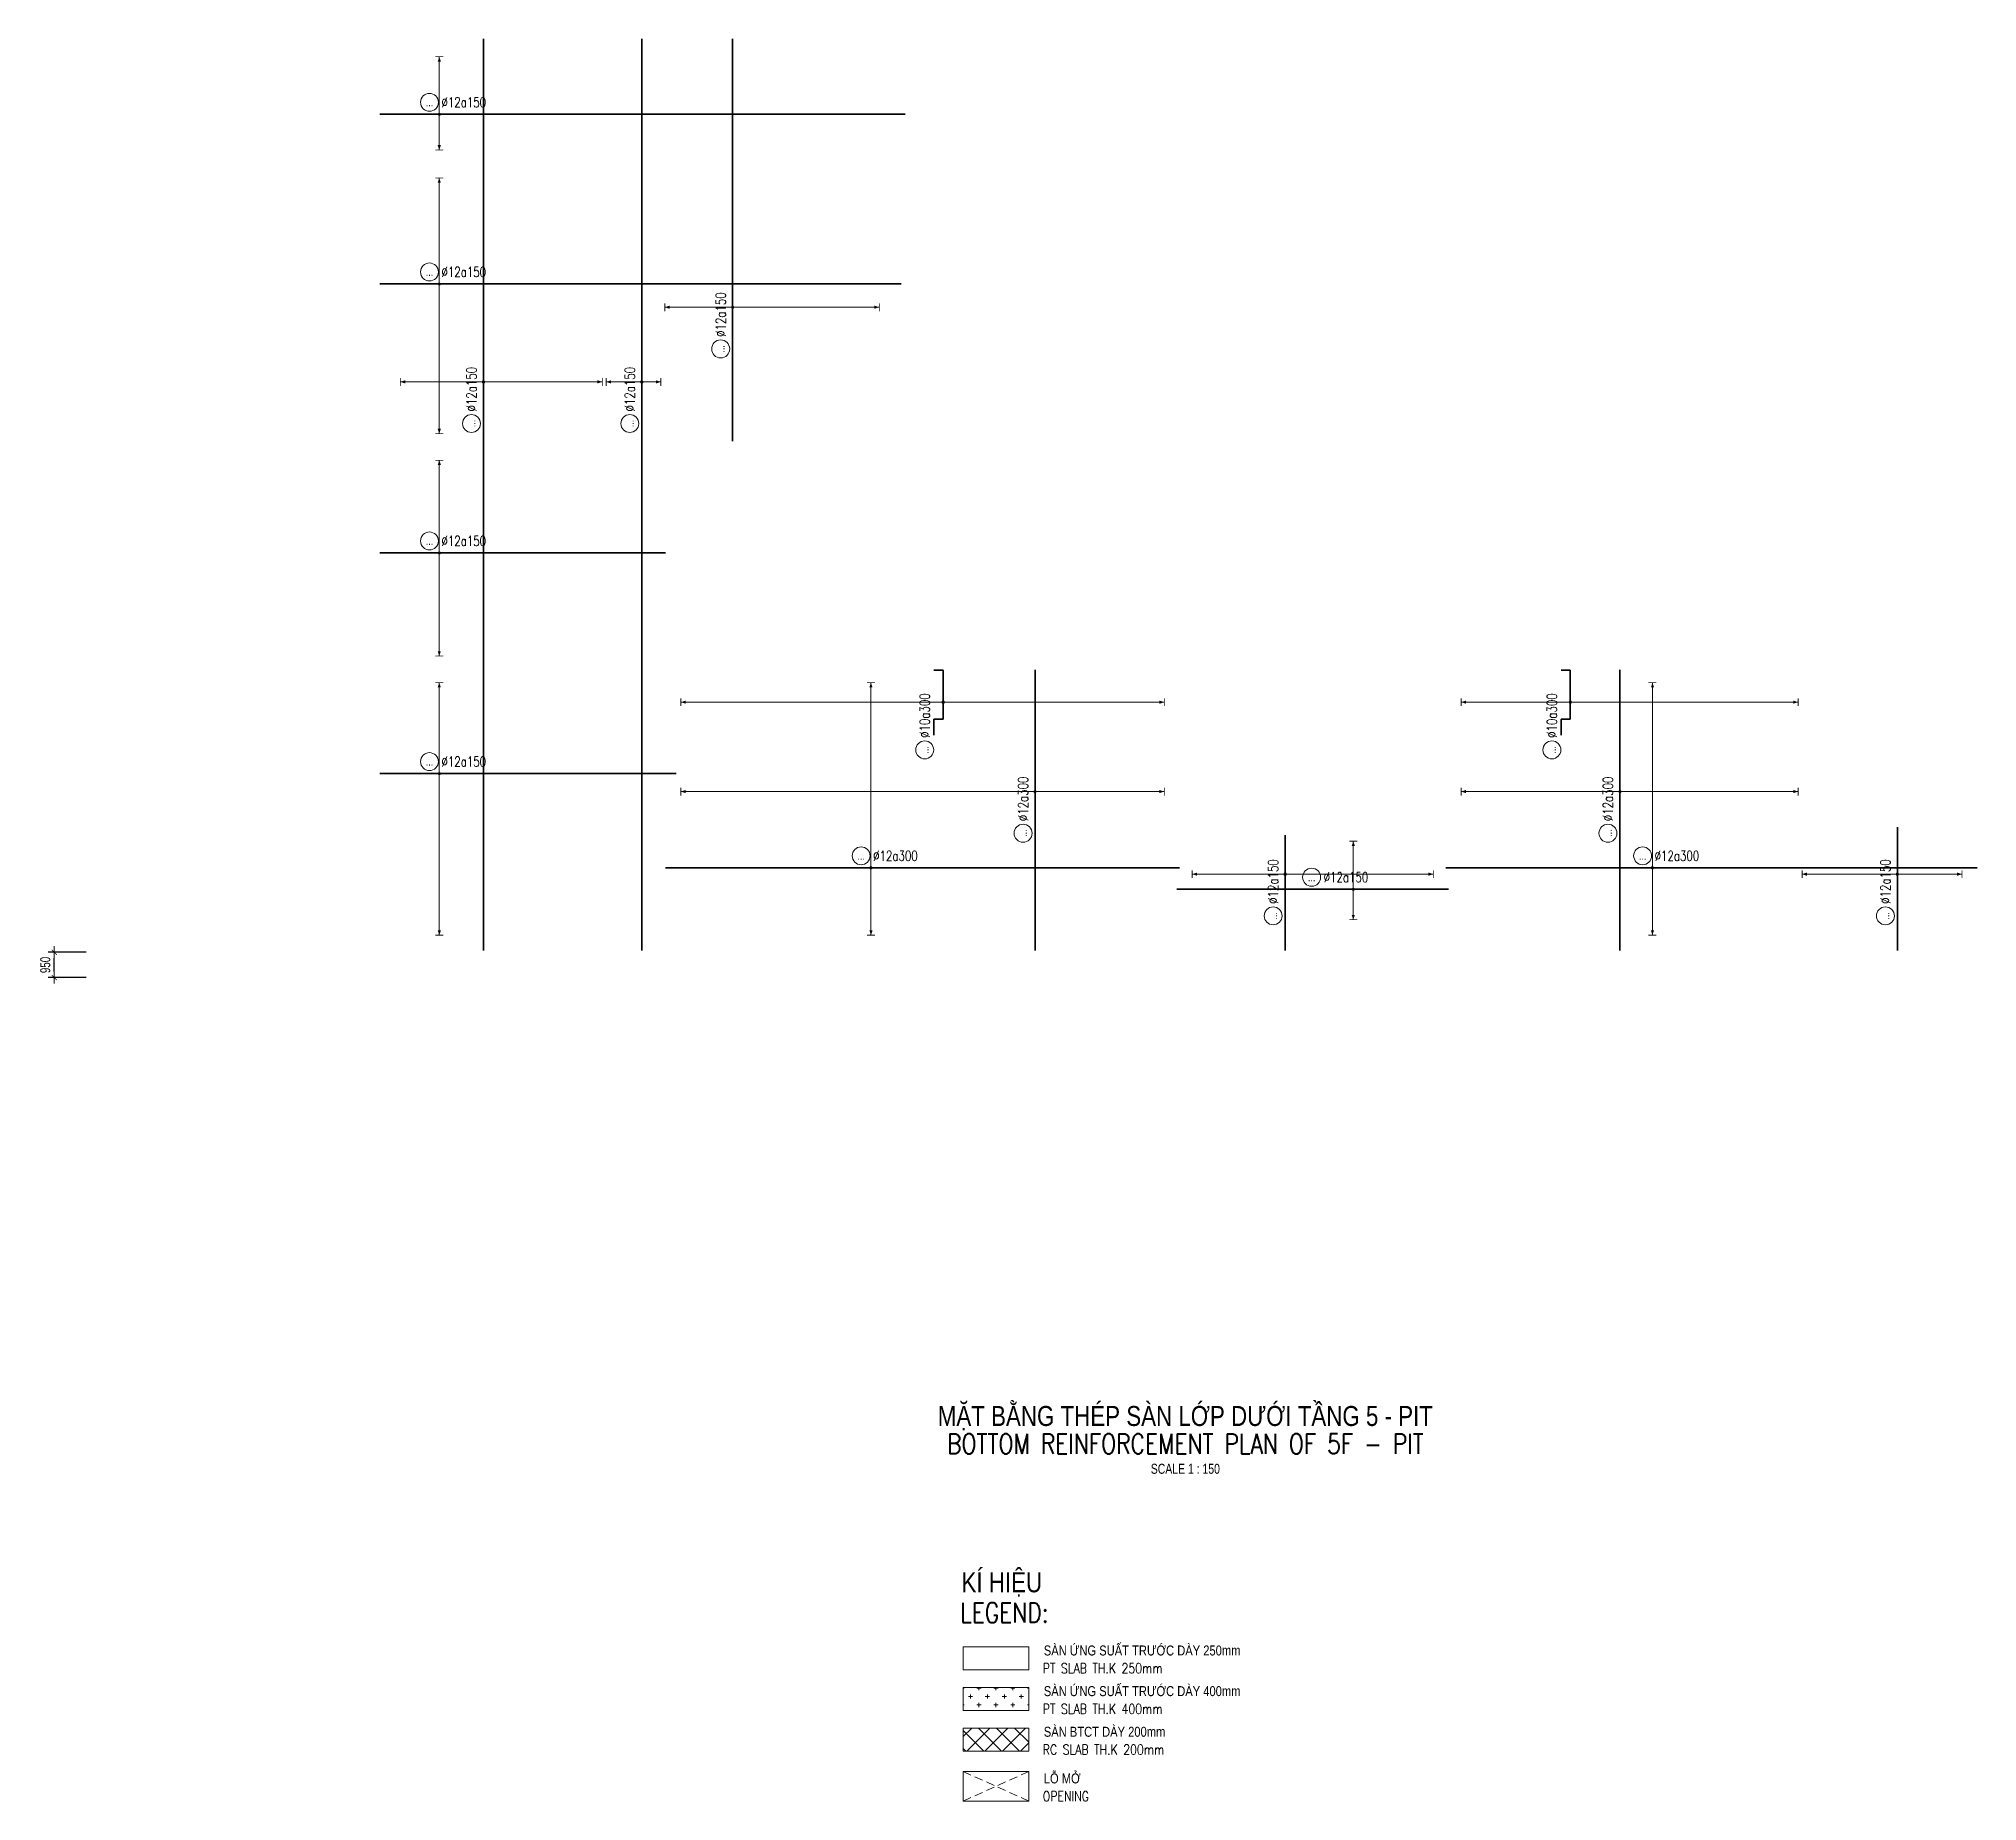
# Model space of a CAD drawing. Header units: millimetres. Extents: x 118516 to 587762, y -24154 to 43200.
# Drawn here: x 118516 to 191300, y -22973 to 43200 of the extents above; entities that cross this region are included whole.
import ezdxf
from ezdxf.enums import TextEntityAlignment as Align

# ---------------------------------------------------------------- set-up
doc = ezdxf.new("R2010")
doc.units = ezdxf.units.MM
doc.linetypes.add('DASHED2', pattern=[9.525, 6.35, -3.175])
doc.layers.get('0').update_dxf_attribs({"lineweight": 20})
doc.layers.get('Defpoints').update_dxf_attribs({"color": 151, "lineweight": 9})
for name, color, linetype, lineweight in [('NDC_S_ANNO', 7, 'Continuous', 20), ('NDC_S_DIM', 1, 'Continuous', 15), ('NDC_S_ENG TEXT', 2, 'Continuous', 20), ('NDC_S_ENG TITLE', 3, 'Continuous', 20), ('NDC_S_HATCH MATERIAL', 8, 'Continuous', 13), ('NDC_S_OPENING', 9, 'DASHED2', 13), ('NDC_S_REBAR', 4, 'Continuous', 35), ('NDC_S_SLAB', 2, 'Continuous', 20), ('NDC_S_TEXT SYMBOL', 7, 'Continuous', 20), ('NDC_S_VN TEXT', 7, 'Continuous', 20), ('NDC_S_VN TITLE', 6, 'Continuous', 35)]:
    doc.layers.add(name, color=color, linetype=linetype, lineweight=lineweight)
doc.styles.add('$0$NDC_EN TXT', font='romans.shx', dxfattribs={"width": 0.8})
doc.styles.add('ARIAL', font='arial.ttf', dxfattribs={"width": 0.8})
doc.styles.add('NDC_ANNO', font='', dxfattribs={"width": 0.8})
doc.styles.add('NDC_DIM', font='', dxfattribs={"width": 0.75})
doc.styles.add('NDC_EN TXT', font='romans.shx', dxfattribs={"width": 0.8})
doc.styles.add('NDC_VIE TXT', font='arial.ttf', dxfattribs={"width": 0.8})
doc.styles.get('NDC_ANNO').set_extended_font_data('Dotum')
doc.styles.get('NDC_DIM').set_extended_font_data('Dotum')
doc.dimstyles.new('NDC_dim_150', dxfattribs={"dimscale": 150, "dimtxt": 2.5, "dimasz": 1.5, "dimexe": 1.5, "dimexo": 2.5, "dimgap": 1, "dimtad": 1, "dimdec": 0, "dimzin": 0, "dimdsep": 46, "dimtxsty": 'NDC_DIM', "dimblk": 'DIMMARK', "dimcen": 0.09, "dimdle": 1.2, "dimclrd": 1, "dimclre": 1, "dimclrt": 3, "dimadec": 0, "dimazin": 0, "dimtfac": 1, "dimtdec": 0, "dimtix": 1, "dimtofl": 0, "dimtmove": 0, "dimatfit": 3, "dimfxl": 8, "dimfxlon": 1, "dimtolj": 1, "dimtzin": 0, "dimarcsym": 0})

msp = doc.modelspace()

# ---------------------------------------------------------------- texts
at = {"layer": 'NDC_S_ENG TEXT', "style": '$0$NDC_EN TXT', "width": 0.8}
for s, height, p in [('LEGEND:', 750, (153112.3, -16268.5)), ('PT SLAB TH.K 250mm', 375, (156213.8, -18170)), ('PT SLAB TH.K 400mm', 375, (156213.8, -19696)), ('RC SLAB TH.K 200mm', 375, (156213.8, -21222)), ('OPENING', 375, (156213.8, -22973.4))]:
    msp.add_text(s, height=height, dxfattribs=at).set_placement(p)
at = {"layer": 'NDC_S_VN TEXT', "style": 'NDC_VIE TXT', "width": 0.8}
msp.add_text('KÍ HIỆU', height=750, dxfattribs=at).set_placement((153162.5, -14377.4), align=Align.TOP_LEFT)
for s, p in [('SÀN ỨNG SUẤT TRƯỚC DÀY 250mm', (156252.1, -17501.2)), ('SÀN ỨNG SUẤT TRƯỚC DÀY 400mm', (156252.1, -19027.2)), ('SÀN BTCT DÀY 200mm', (156252.1, -20553.2)), ('LỖ MỞ', (156252.1, -22304.5))]:
    msp.add_text(s, height=375, dxfattribs=at).set_placement(p)

# ---------------------------------------------------------------- blocks, each defined once
blk = doc.blocks.new('DIMMARK')
at = {"layer": 'NDC_S_DIM', "color": 1}
blk.add_line((-1.5, 0), (1, 0), dxfattribs=at)
at = {"layer": 'NDC_S_DIM', "color": 2, "const_width": 0.1}
blk.add_lwpolyline([(-0.42, -0.42), (0.42, 0.42)], dxfattribs=at)
blk = doc.blocks.new('*D6')
at = {"layer": 'Defpoints', "color": 0, "ltscale": 100, "transparency": 16777216}
for p in [(119100, 8900), (122982, 8900), (126456, 7950)]:
    blk.add_point(p, dxfattribs=at)
at = {"layer": 'NDC_S_DIM', "color": 1, "lineweight": -2, "ltscale": 100, "transparency": 16777216}
for p, q in [((120300, 8900), (118875, 8900)), ((119100, 8175), (119100, 8675)), ((120300, 7950), (118875, 7950))]:
    blk.add_line(p, q, dxfattribs=at)
at = {"layer": 'NDC_S_DIM', "color": 1, "lineweight": -2, "ltscale": 100, "transparency": 16777216, "xscale": 225, "yscale": 225, "zscale": 225}
for p, rotation in [((119100, 8900), 90), ((119100, 7950), 270)]:
    blk.add_blockref('DIMMARK', p, dxfattribs=dict(at, rotation=rotation))
at = {"layer": 'NDC_S_DIM', "color": 3, "ltscale": 100, "transparency": 16777216, "insert": (118762, 8425), "char_height": 375, "attachment_point": 5, "rotation": 90, "style": 'NDC_DIM'}
blk.add_mtext('\\A1;950', dxfattribs=at)
blk = doc.blocks.new('Drawing name_symbol')
at = {"layer": 'NDC_S_ENG TITLE', "style": 'NDC_EN TXT', "width": 0.8}
blk.add_attdef('SECTDET1', text='', height=5, dxfattribs=at).set_placement((0, 1.01), align=Align.CENTER)
at = {"layer": 'NDC_S_TEXT SYMBOL', "lineweight": 25, "style": 'NDC_ANNO', "width": 0.8}
blk.add_attdef('SSCALE', text='', height=2.5, dxfattribs=at).set_placement((0, -4), align=Align.CENTER)
at = {"layer": 'NDC_S_VN TITLE', "style": 'NDC_VIE TXT', "width": 0.8}
blk.add_attdef('SECTDET2', text='', height=5, dxfattribs=at).set_placement((0, 7.97), align=Align.CENTER)
blk = doc.blocks.new('*U29')
h = blk.add_hatch(color=6)
edge = h.paths.add_edge_path()
edge.add_arc((3.26, 0), 0.3, 0, 360)
at = {"layer": 'NDC_S_DIM', "color": 8}
for q in [(3.26, 65.66), (3.26, -55.34)]:
    blk.add_line((3.26, 0), q, dxfattribs=at)
for points in [[(2.26, 65.66, 0.2, 0.2, 0), (4.26, 65.66, 0, 0, 0)], [(2.26, -55.34, 0.2, 0.2, 0), (4.26, -55.34, 0, 0, 0)]]:
    blk.add_lwpolyline(points, format="xyseb", dxfattribs=at)
at = {"layer": 'NDC_S_DIM'}
blk.add_circle((-8.68, 4.62), 2.25, dxfattribs=at)
at = {"layer": 'NDC_S_DIM', "color": 6}
blk.add_circle((3.26, 0), 0.3, dxfattribs=at)
at = {"layer": 'NDC_S_DIM', "color": 8}
for points in [[(2.86, 64.46), (3.26, 65.66), (3.66, 64.46)], [(2.86, -54.14), (3.26, -55.34), (3.66, -54.14)]]:
    blk.add_solid(points, dxfattribs=at)
at = {"layer": 'NDC_S_REBAR'}
for p, q in [((-1.02, 2.33), (-5.02, 2.33)), ((-1.02, 0), (-1.02, 2.33)), ((0, 0), (-1.02, 0)), ((0, 0), (11.31, 0)), ((11.31, 0), (11.31, 2.33)), ((11.31, 2.33), (11.31, 2.33))]:
    blk.add_line(p, q, dxfattribs=at)
at = {"layer": 'NDC_S_VN TEXT', "style": 'ARIAL', "width": 0.8}
blk.add_attdef('KHT', text='', height=2, dxfattribs=at).set_placement((-8.68, 4.62), align=Align.MIDDLE_CENTER)
at = {"layer": 'NDC_S_VN TEXT', "color": 3, "style": 'NDC_EN TXT', "width": 0.75}
blk.add_attdef('DKT', (-5.68, 3.37), '', height=2.5, dxfattribs=at)
blk = doc.blocks.new('*U102')
h = blk.add_hatch(color=6)
edge = h.paths.add_edge_path()
edge.add_arc((3.26, 0), 0.3, 0, 360)
at = {"layer": 'NDC_S_DIM', "color": 8}
for q in [(3.26, 27.31), (3.26, -57.02)]:
    blk.add_line((3.26, 0), q, dxfattribs=at)
for points in [[(2.26, 27.31, 0.2, 0.2, 0), (4.26, 27.31, 0, 0, 0)], [(2.26, -57.02, 0.2, 0.2, 0), (4.26, -57.02, 0, 0, 0)]]:
    blk.add_lwpolyline(points, format="xyseb", dxfattribs=at)
at = {"layer": 'NDC_S_DIM'}
blk.add_circle((-8.68, 4.62), 2.25, dxfattribs=at)
at = {"layer": 'NDC_S_DIM', "color": 6}
blk.add_circle((3.26, 0), 0.3, dxfattribs=at)
at = {"layer": 'NDC_S_DIM', "color": 8}
for points in [[(2.86, 26.11), (3.26, 27.31), (3.66, 26.11)], [(2.86, -55.82), (3.26, -57.02), (3.66, -55.82)]]:
    blk.add_solid(points, dxfattribs=at)
at = {"layer": 'NDC_S_REBAR'}
for p, q in [((-1.02, 2.33), (-5.02, 2.33)), ((-1.02, 0), (-1.02, 2.33)), ((0, 0), (-1.02, 0)), ((0, 0), (11.31, 0)), ((11.31, 0), (11.31, 2.33)), ((11.31, 2.33), (11.31, 2.33))]:
    blk.add_line(p, q, dxfattribs=at)
at = {"layer": 'NDC_S_VN TEXT', "style": 'ARIAL', "width": 0.8}
blk.add_attdef('KHT', text='', height=2, dxfattribs=at).set_placement((-8.68, 4.62), align=Align.MIDDLE_CENTER)
at = {"layer": 'NDC_S_VN TEXT', "color": 3, "style": 'NDC_EN TXT', "width": 0.75}
blk.add_attdef('DKT', (-5.68, 3.37), '', height=2.5, dxfattribs=at)
blk = doc.blocks.new('*U116')
h = blk.add_hatch(color=6)
edge = h.paths.add_edge_path()
edge.add_arc((4.81, 0), 0.3, 0, 360)
at = {"layer": 'NDC_S_DIM', "color": 8}
for q in [(4.81, 88.66), (4.81, -32.34)]:
    blk.add_line((4.81, 0), q, dxfattribs=at)
for points in [[(3.81, 88.66, 0.2, 0.2, 0), (5.81, 88.66, 0, 0, 0)], [(3.81, -32.34, 0.2, 0.2, 0), (5.81, -32.34, 0, 0, 0)]]:
    blk.add_lwpolyline(points, format="xyseb", dxfattribs=at)
at = {"layer": 'NDC_S_DIM'}
blk.add_circle((-5.62, 3), 2.25, dxfattribs=at)
at = {"layer": 'NDC_S_DIM', "color": 6}
blk.add_circle((4.81, 0), 0.3, dxfattribs=at)
at = {"layer": 'NDC_S_DIM', "color": 8}
for points in [[(4.41, 87.46), (4.81, 88.66), (5.21, 87.46)], [(4.41, -31.14), (4.81, -32.34), (5.21, -31.14)]]:
    blk.add_solid(points, dxfattribs=at)
at = {"layer": 'NDC_S_REBAR'}
for p, q in [((0, 0), (-34.96, 0)), ((-34.96, 0), (-34.96, 0)), ((0, 0), (35.24, 0)), ((35.24, 0), (35.24, 0)), ((35.24, 0), (35.24, 0)), ((-34.96, 0), (-34.96, 0))]:
    blk.add_line(p, q, dxfattribs=at)
at = {"layer": 'NDC_S_VN TEXT', "style": 'ARIAL', "width": 0.8}
blk.add_attdef('KHT', text='', height=2, dxfattribs=at).set_placement((-5.62, 3), align=Align.MIDDLE_CENTER)
at = {"layer": 'NDC_S_VN TEXT', "color": 3, "style": 'NDC_EN TXT', "width": 0.75}
blk.add_attdef('DKT', (-2.62, 1.75), '', height=2.5, dxfattribs=at)
blk = doc.blocks.new('*U115')
h = blk.add_hatch(color=6)
edge = h.paths.add_edge_path()
edge.add_arc((-9.3, 0), 0.3, 0, 360)
at = {"layer": 'NDC_S_DIM', "color": 8}
for q in [(-9.3, 23.21), (-9.3, -25.79)]:
    blk.add_line((-9.3, 0), q, dxfattribs=at)
for points in [[(-10.3, 23.21, 0.2, 0.2, 0), (-8.3, 23.21, 0, 0, 0)], [(-10.3, -25.79, 0.2, 0.2, 0), (-8.3, -25.79, 0, 0, 0)]]:
    blk.add_lwpolyline(points, format="xyseb", dxfattribs=at)
at = {"layer": 'NDC_S_DIM'}
blk.add_circle((-11.76, 3), 2.25, dxfattribs=at)
at = {"layer": 'NDC_S_DIM', "color": 6}
blk.add_circle((-9.3, 0), 0.3, dxfattribs=at)
at = {"layer": 'NDC_S_DIM', "color": 8}
for points in [[(-9.7, 22.01), (-9.3, 23.21), (-8.9, 22.01)], [(-9.7, -24.59), (-9.3, -25.79), (-8.9, -24.59)]]:
    blk.add_solid(points, dxfattribs=at)
at = {"layer": 'NDC_S_REBAR'}
for p, q in [((0, 0), (-24.2, 0)), ((-24.2, 0), (-24.2, 0)), ((0, 0), (47.33, 0)), ((47.33, 0), (47.33, 0)), ((47.33, 0), (47.33, 0)), ((-24.2, 0), (-24.2, 0))]:
    blk.add_line(p, q, dxfattribs=at)
at = {"layer": 'NDC_S_VN TEXT', "style": 'ARIAL', "width": 0.8}
blk.add_attdef('KHT', text='', height=2, dxfattribs=at).set_placement((-11.76, 3), align=Align.MIDDLE_CENTER)
at = {"layer": 'NDC_S_VN TEXT', "color": 3, "style": 'NDC_EN TXT', "width": 0.75}
blk.add_attdef('DKT', (-8.76, 1.75), '', height=2.5, dxfattribs=at)
blk = doc.blocks.new('*U114')
h = blk.add_hatch(color=6)
edge = h.paths.add_edge_path()
edge.add_arc((4.81, 0), 0.3, 0, 360)
at = {"layer": 'NDC_S_DIM', "color": 8}
for q in [(4.81, 20.79), (4.81, -29.74)]:
    blk.add_line((4.81, 0), q, dxfattribs=at)
for points in [[(3.81, 20.79, 0.2, 0.2, 0), (5.81, 20.79, 0, 0, 0)], [(3.81, -29.74, 0.2, 0.2, 0), (5.81, -29.74, 0, 0, 0)]]:
    blk.add_lwpolyline(points, format="xyseb", dxfattribs=at)
at = {"layer": 'NDC_S_DIM'}
blk.add_circle((-5.62, 3), 2.25, dxfattribs=at)
at = {"layer": 'NDC_S_DIM', "color": 6}
blk.add_circle((4.81, 0), 0.3, dxfattribs=at)
at = {"layer": 'NDC_S_DIM', "color": 8}
for points in [[(4.41, 19.59), (4.81, 20.79), (5.21, 19.59)], [(4.41, -28.54), (4.81, -29.74), (5.21, -28.54)]]:
    blk.add_solid(points, dxfattribs=at)
at = {"layer": 'NDC_S_REBAR'}
for p, q in [((0, 0), (-137.51, 0)), ((-137.51, 0), (-137.51, 0)), ((0, 0), (90.69, 0)), ((90.69, 0), (90.69, 0)), ((90.69, 0), (90.69, 0)), ((-137.51, 0), (-137.51, 0))]:
    blk.add_line(p, q, dxfattribs=at)
at = {"layer": 'NDC_S_VN TEXT', "style": 'ARIAL', "width": 0.8}
blk.add_attdef('KHT', text='', height=2, dxfattribs=at).set_placement((-5.62, 3), align=Align.MIDDLE_CENTER)
at = {"layer": 'NDC_S_VN TEXT', "color": 3, "style": 'NDC_EN TXT', "width": 0.75}
blk.add_attdef('DKT', (-2.62, 1.75), '', height=2.5, dxfattribs=at)
blk = doc.blocks.new('*U113')
h = blk.add_hatch(color=6)
edge = h.paths.add_edge_path()
edge.add_arc((-9.3, 0), 0.3, 0, 360)
at = {"layer": 'NDC_S_DIM', "color": 8}
for q in [(-9.3, 26.54), (-9.3, -37.46)]:
    blk.add_line((-9.3, 0), q, dxfattribs=at)
for points in [[(-10.3, 26.54, 0.2, 0.2, 0), (-8.3, 26.54, 0, 0, 0)], [(-10.3, -37.46, 0.2, 0.2, 0), (-8.3, -37.46, 0, 0, 0)]]:
    blk.add_lwpolyline(points, format="xyseb", dxfattribs=at)
at = {"layer": 'NDC_S_DIM'}
blk.add_circle((-11.76, 3), 2.25, dxfattribs=at)
at = {"layer": 'NDC_S_DIM', "color": 6}
blk.add_circle((-9.3, 0), 0.3, dxfattribs=at)
at = {"layer": 'NDC_S_DIM', "color": 8}
for points in [[(-9.7, 25.34), (-9.3, 26.54), (-8.9, 25.34)], [(-9.7, -36.26), (-9.3, -37.46), (-8.9, -36.26)]]:
    blk.add_solid(points, dxfattribs=at)
at = {"layer": 'NDC_S_REBAR'}
for p, q in [((0, 0), (-24.2, 0)), ((-24.2, 0), (-24.2, 0)), ((0, 0), (106.29, 0)), ((106.29, 0), (106.29, 0)), ((106.29, 0), (106.29, 0)), ((-24.2, 0), (-24.2, 0))]:
    blk.add_line(p, q, dxfattribs=at)
at = {"layer": 'NDC_S_VN TEXT', "style": 'ARIAL', "width": 0.8}
blk.add_attdef('KHT', text='', height=2, dxfattribs=at).set_placement((-11.76, 3), align=Align.MIDDLE_CENTER)
at = {"layer": 'NDC_S_VN TEXT', "color": 3, "style": 'NDC_EN TXT', "width": 0.75}
blk.add_attdef('DKT', (-8.76, 1.75), '', height=2.5, dxfattribs=at)
blk = doc.blocks.new('*U112')
h = blk.add_hatch(color=6)
edge = h.paths.add_edge_path()
edge.add_arc((-9.3, 0), 0.3, 0, 360)
at = {"layer": 'NDC_S_DIM', "color": 8}
for q in [(-9.3, 14.41), (-9.3, -8.92)]:
    blk.add_line((-9.3, 0), q, dxfattribs=at)
for points in [[(-10.3, 14.41, 0.2, 0.2, 0), (-8.3, 14.41, 0, 0, 0)], [(-10.3, -8.92, 0.2, 0.2, 0), (-8.3, -8.92, 0, 0, 0)]]:
    blk.add_lwpolyline(points, format="xyseb", dxfattribs=at)
at = {"layer": 'NDC_S_DIM'}
blk.add_circle((-11.76, 3), 2.25, dxfattribs=at)
at = {"layer": 'NDC_S_DIM', "color": 6}
blk.add_circle((-9.3, 0), 0.3, dxfattribs=at)
at = {"layer": 'NDC_S_DIM', "color": 8}
for points in [[(-9.7, 13.21), (-9.3, 14.41), (-8.9, 13.21)], [(-9.7, -7.72), (-9.3, -8.92), (-8.9, -7.72)]]:
    blk.add_solid(points, dxfattribs=at)
at = {"layer": 'NDC_S_REBAR'}
for p, q in [((0, 0), (-24.2, 0)), ((-24.2, 0), (-24.2, 0)), ((0, 0), (107.33, 0)), ((107.33, 0), (107.33, 0)), ((107.33, 0), (107.33, 0)), ((-24.2, 0), (-24.2, 0))]:
    blk.add_line(p, q, dxfattribs=at)
at = {"layer": 'NDC_S_VN TEXT', "style": 'ARIAL', "width": 0.8}
blk.add_attdef('KHT', text='', height=2, dxfattribs=at).set_placement((-11.76, 3), align=Align.MIDDLE_CENTER)
at = {"layer": 'NDC_S_VN TEXT', "color": 3, "style": 'NDC_EN TXT', "width": 0.75}
blk.add_attdef('DKT', (-8.76, 1.75), '', height=2.5, dxfattribs=at)
blk = doc.blocks.new('*U111')
h = blk.add_hatch(color=6)
edge = h.paths.add_edge_path()
edge.add_arc((4.81, 0), 0.3, 0, 360)
at = {"layer": 'NDC_S_DIM', "color": 8}
for q in [(4.81, 8.91), (4.81, -4.78)]:
    blk.add_line((4.81, 0), q, dxfattribs=at)
for points in [[(3.81, 8.91, 0.2, 0.2, 0), (5.81, 8.91, 0, 0, 0)], [(3.81, -4.78, 0.2, 0.2, 0), (5.81, -4.78, 0, 0, 0)]]:
    blk.add_lwpolyline(points, format="xyseb", dxfattribs=at)
at = {"layer": 'NDC_S_DIM'}
blk.add_circle((-5.62, 3), 2.25, dxfattribs=at)
at = {"layer": 'NDC_S_DIM', "color": 6}
blk.add_circle((4.81, 0), 0.3, dxfattribs=at)
at = {"layer": 'NDC_S_DIM', "color": 8}
for points in [[(4.41, 7.71), (4.81, 8.91), (5.21, 7.71)], [(4.41, -3.58), (4.81, -4.78), (5.21, -3.58)]]:
    blk.add_solid(points, dxfattribs=at)
at = {"layer": 'NDC_S_REBAR'}
for p, q in [((0, 0), (-137.51, 0)), ((-137.51, 0), (-137.51, 0)), ((0, 0), (90.69, 0)), ((90.69, 0), (90.69, 0)), ((90.69, 0), (90.69, 0)), ((-137.51, 0), (-137.51, 0))]:
    blk.add_line(p, q, dxfattribs=at)
at = {"layer": 'NDC_S_VN TEXT', "style": 'ARIAL', "width": 0.8}
blk.add_attdef('KHT', text='', height=2, dxfattribs=at).set_placement((-5.62, 3), align=Align.MIDDLE_CENTER)
at = {"layer": 'NDC_S_VN TEXT', "color": 3, "style": 'NDC_EN TXT', "width": 0.75}
blk.add_attdef('DKT', (-2.62, 1.75), '', height=2.5, dxfattribs=at)
blk = doc.blocks.new('*U110')
h = blk.add_hatch(color=6)
edge = h.paths.add_edge_path()
edge.add_arc((4.81, 0), 0.3, 0, 360)
at = {"layer": 'NDC_S_DIM', "color": 8}
for q in [(4.81, 16.97), (4.81, -36.7)]:
    blk.add_line((4.81, 0), q, dxfattribs=at)
for points in [[(3.81, 16.97, 0.2, 0.2, 0), (5.81, 16.97, 0, 0, 0)], [(3.81, -36.7, 0.2, 0.2, 0), (5.81, -36.7, 0, 0, 0)]]:
    blk.add_lwpolyline(points, format="xyseb", dxfattribs=at)
at = {"layer": 'NDC_S_DIM'}
blk.add_circle((-5.62, 3), 2.25, dxfattribs=at)
at = {"layer": 'NDC_S_DIM', "color": 6}
blk.add_circle((4.81, 0), 0.3, dxfattribs=at)
at = {"layer": 'NDC_S_DIM', "color": 8}
for points in [[(4.41, 15.77), (4.81, 16.97), (5.21, 15.77)], [(4.41, -35.5), (4.81, -36.7), (5.21, -35.5)]]:
    blk.add_solid(points, dxfattribs=at)
at = {"layer": 'NDC_S_REBAR'}
for p, q in [((0, 0), (-28.75, 0)), ((-28.75, 0), (-28.75, 0)), ((0, 0), (72.01, 0)), ((72.01, 0), (72.01, 0)), ((72.01, 0), (72.01, 0)), ((-28.75, 0), (-28.75, 0))]:
    blk.add_line(p, q, dxfattribs=at)
at = {"layer": 'NDC_S_VN TEXT', "style": 'ARIAL', "width": 0.8}
blk.add_attdef('KHT', text='', height=2, dxfattribs=at).set_placement((-5.62, 3), align=Align.MIDDLE_CENTER)
at = {"layer": 'NDC_S_VN TEXT', "color": 3, "style": 'NDC_EN TXT', "width": 0.75}
blk.add_attdef('DKT', (-2.62, 1.75), '', height=2.5, dxfattribs=at)
blk = doc.blocks.new('*U109')
h = blk.add_hatch(color=6)
edge = h.paths.add_edge_path()
edge.add_arc((-9.3, 0), 0.3, 0, 360)
at = {"layer": 'NDC_S_DIM', "color": 8}
for q in [(-9.3, 22.77), (-9.3, -40.43)]:
    blk.add_line((-9.3, 0), q, dxfattribs=at)
for points in [[(-10.3, 22.77, 0.2, 0.2, 0), (-8.3, 22.77, 0, 0, 0)], [(-10.3, -40.43, 0.2, 0.2, 0), (-8.3, -40.43, 0, 0, 0)]]:
    blk.add_lwpolyline(points, format="xyseb", dxfattribs=at)
at = {"layer": 'NDC_S_DIM'}
blk.add_circle((-11.76, 3), 2.25, dxfattribs=at)
at = {"layer": 'NDC_S_DIM', "color": 6}
blk.add_circle((-9.3, 0), 0.3, dxfattribs=at)
at = {"layer": 'NDC_S_DIM', "color": 8}
for points in [[(-9.7, 21.57), (-9.3, 22.77), (-8.9, 21.57)], [(-9.7, -39.23), (-9.3, -40.43), (-8.9, -39.23)]]:
    blk.add_solid(points, dxfattribs=at)
at = {"layer": 'NDC_S_REBAR'}
for p, q in [((0, 0), (-24.2, 0)), ((-24.2, 0), (-24.2, 0)), ((0, 0), (50, 0)), ((50, 0), (50, 0)), ((50, 0), (50, 0)), ((-24.2, 0), (-24.2, 0))]:
    blk.add_line(p, q, dxfattribs=at)
at = {"layer": 'NDC_S_VN TEXT', "style": 'ARIAL', "width": 0.8}
blk.add_attdef('KHT', text='', height=2, dxfattribs=at).set_placement((-11.76, 3), align=Align.MIDDLE_CENTER)
at = {"layer": 'NDC_S_VN TEXT', "color": 3, "style": 'NDC_EN TXT', "width": 0.75}
blk.add_attdef('DKT', (-8.76, 1.75), '', height=2.5, dxfattribs=at)
blk = doc.blocks.new('*U108')
h = blk.add_hatch(color=6)
edge = h.paths.add_edge_path()
edge.add_arc((-9.3, 0), 0.3, 0, 360)
at = {"layer": 'NDC_S_DIM', "color": 8}
for q in [(-9.3, 46.35), (-9.3, -16.85)]:
    blk.add_line((-9.3, 0), q, dxfattribs=at)
for points in [[(-10.3, 46.35, 0.2, 0.2, 0), (-8.3, 46.35, 0, 0, 0)], [(-10.3, -16.85, 0.2, 0.2, 0), (-8.3, -16.85, 0, 0, 0)]]:
    blk.add_lwpolyline(points, format="xyseb", dxfattribs=at)
at = {"layer": 'NDC_S_DIM'}
blk.add_circle((-11.76, 3), 2.25, dxfattribs=at)
at = {"layer": 'NDC_S_DIM', "color": 6}
blk.add_circle((-9.3, 0), 0.3, dxfattribs=at)
at = {"layer": 'NDC_S_DIM', "color": 8}
for points in [[(-9.7, 45.15), (-9.3, 46.35), (-8.9, 45.15)], [(-9.7, -15.65), (-9.3, -16.85), (-8.9, -15.65)]]:
    blk.add_solid(points, dxfattribs=at)
at = {"layer": 'NDC_S_REBAR'}
for p, q in [((0, 0), (-60.72, 0)), ((-60.72, 0), (-60.72, 0)), ((0, 0), (67.94, 0)), ((67.94, 0), (67.94, 0)), ((67.94, 0), (67.94, 0)), ((-60.72, 0), (-60.72, 0))]:
    blk.add_line(p, q, dxfattribs=at)
at = {"layer": 'NDC_S_VN TEXT', "style": 'ARIAL', "width": 0.8}
blk.add_attdef('KHT', text='', height=2, dxfattribs=at).set_placement((-11.76, 3), align=Align.MIDDLE_CENTER)
at = {"layer": 'NDC_S_VN TEXT', "color": 3, "style": 'NDC_EN TXT', "width": 0.75}
blk.add_attdef('DKT', (-8.76, 1.75), '', height=2.5, dxfattribs=at)
blk = doc.blocks.new('*U107')
h = blk.add_hatch(color=6)
edge = h.paths.add_edge_path()
edge.add_arc((4.81, 0), 0.3, 0, 360)
at = {"layer": 'NDC_S_DIM', "color": 8}
for q in [(4.81, 39.74), (4.81, -44.6)]:
    blk.add_line((4.81, 0), q, dxfattribs=at)
for points in [[(3.81, 39.74, 0.2, 0.2, 0), (5.81, 39.74, 0, 0, 0)], [(3.81, -44.6, 0.2, 0.2, 0), (5.81, -44.6, 0, 0, 0)]]:
    blk.add_lwpolyline(points, format="xyseb", dxfattribs=at)
at = {"layer": 'NDC_S_DIM'}
blk.add_circle((-5.62, 3), 2.25, dxfattribs=at)
at = {"layer": 'NDC_S_DIM', "color": 6}
blk.add_circle((4.81, 0), 0.3, dxfattribs=at)
at = {"layer": 'NDC_S_DIM', "color": 8}
for points in [[(4.41, 38.54), (4.81, 39.74), (5.21, 38.54)], [(4.41, -43.4), (4.81, -44.6), (5.21, -43.4)]]:
    blk.add_solid(points, dxfattribs=at)
at = {"layer": 'NDC_S_REBAR'}
for p, q in [((0, 0), (-34.96, 0)), ((-34.96, 0), (-34.96, 0)), ((0, 0), (35.24, 0)), ((35.24, 0), (35.24, 0)), ((35.24, 0), (35.24, 0)), ((-34.96, 0), (-34.96, 0))]:
    blk.add_line(p, q, dxfattribs=at)
at = {"layer": 'NDC_S_VN TEXT', "style": 'ARIAL', "width": 0.8}
blk.add_attdef('KHT', text='', height=2, dxfattribs=at).set_placement((-5.62, 3), align=Align.MIDDLE_CENTER)
at = {"layer": 'NDC_S_VN TEXT', "color": 3, "style": 'NDC_EN TXT', "width": 0.75}
blk.add_attdef('DKT', (-2.62, 1.75), '', height=2.5, dxfattribs=at)
blk = doc.blocks.new('*U106')
h = blk.add_hatch(color=6)
edge = h.paths.add_edge_path()
edge.add_arc((4.81, 0), 0.3, 0, 360)
at = {"layer": 'NDC_S_DIM', "color": 8}
for q in [(4.81, 23.85), (4.81, -16.15)]:
    blk.add_line((4.81, 0), q, dxfattribs=at)
for points in [[(3.81, 23.85, 0.2, 0.2, 0), (5.81, 23.85, 0, 0, 0)], [(3.81, -16.15, 0.2, 0.2, 0), (5.81, -16.15, 0, 0, 0)]]:
    blk.add_lwpolyline(points, format="xyseb", dxfattribs=at)
at = {"layer": 'NDC_S_DIM'}
blk.add_circle((-5.62, 3), 2.25, dxfattribs=at)
at = {"layer": 'NDC_S_DIM', "color": 6}
blk.add_circle((4.81, 0), 0.3, dxfattribs=at)
at = {"layer": 'NDC_S_DIM', "color": 8}
for points in [[(4.41, 22.65), (4.81, 23.85), (5.21, 22.65)], [(4.41, -14.95), (4.81, -16.15), (5.21, -14.95)]]:
    blk.add_solid(points, dxfattribs=at)
at = {"layer": 'NDC_S_REBAR'}
for p, q in [((0, 0), (-14.28, 0)), ((-14.28, 0), (-14.28, 0)), ((0, 0), (16.58, 0)), ((16.58, 0), (16.58, 0)), ((16.58, 0), (16.58, 0)), ((-14.28, 0), (-14.28, 0))]:
    blk.add_line(p, q, dxfattribs=at)
at = {"layer": 'NDC_S_VN TEXT', "style": 'ARIAL', "width": 0.8}
blk.add_attdef('KHT', text='', height=2, dxfattribs=at).set_placement((-5.62, 3), align=Align.MIDDLE_CENTER)
at = {"layer": 'NDC_S_VN TEXT', "color": 3, "style": 'NDC_EN TXT', "width": 0.75}
blk.add_attdef('DKT', (-2.62, 1.75), '', height=2.5, dxfattribs=at)
blk = doc.blocks.new('*U105')
h = blk.add_hatch(color=6)
edge = h.paths.add_edge_path()
edge.add_arc((4.81, 0), 0.3, 0, 360)
at = {"layer": 'NDC_S_DIM', "color": 8}
for q in [(4.81, 23.26), (4.81, -37.07)]:
    blk.add_line((4.81, 0), q, dxfattribs=at)
for points in [[(3.81, 23.26, 0.2, 0.2, 0), (5.81, 23.26, 0, 0, 0)], [(3.81, -37.07, 0.2, 0.2, 0), (5.81, -37.07, 0, 0, 0)]]:
    blk.add_lwpolyline(points, format="xyseb", dxfattribs=at)
at = {"layer": 'NDC_S_DIM'}
blk.add_circle((-5.62, 3), 2.25, dxfattribs=at)
at = {"layer": 'NDC_S_DIM', "color": 6}
blk.add_circle((4.81, 0), 0.3, dxfattribs=at)
at = {"layer": 'NDC_S_DIM', "color": 8}
for points in [[(4.41, 22.06), (4.81, 23.26), (5.21, 22.06)], [(4.41, -35.87), (4.81, -37.07), (5.21, -35.87)]]:
    blk.add_solid(points, dxfattribs=at)
at = {"layer": 'NDC_S_REBAR'}
for p, q in [((0, 0), (-14.28, 0)), ((-14.28, 0), (-14.28, 0)), ((0, 0), (14.58, 0)), ((14.58, 0), (14.58, 0)), ((14.58, 0), (14.58, 0)), ((-14.28, 0), (-14.28, 0))]:
    blk.add_line(p, q, dxfattribs=at)
at = {"layer": 'NDC_S_VN TEXT', "style": 'ARIAL', "width": 0.8}
blk.add_attdef('KHT', text='', height=2, dxfattribs=at).set_placement((-5.62, 3), align=Align.MIDDLE_CENTER)
at = {"layer": 'NDC_S_VN TEXT', "color": 3, "style": 'NDC_EN TXT', "width": 0.75}
blk.add_attdef('DKT', (-2.62, 1.75), '', height=2.5, dxfattribs=at)
blk = doc.blocks.new('*U104')
h = blk.add_hatch(color=6)
edge = h.paths.add_edge_path()
edge.add_arc((-9.3, 0), 0.3, 0, 360)
at = {"layer": 'NDC_S_DIM', "color": 8}
for q in [(-9.3, 46.35), (-9.3, -16.85)]:
    blk.add_line((-9.3, 0), q, dxfattribs=at)
for points in [[(-10.3, 46.35, 0.2, 0.2, 0), (-8.3, 46.35, 0, 0, 0)], [(-10.3, -16.85, 0.2, 0.2, 0), (-8.3, -16.85, 0, 0, 0)]]:
    blk.add_lwpolyline(points, format="xyseb", dxfattribs=at)
at = {"layer": 'NDC_S_DIM'}
blk.add_circle((-11.76, 3), 2.25, dxfattribs=at)
at = {"layer": 'NDC_S_DIM', "color": 6}
blk.add_circle((-9.3, 0), 0.3, dxfattribs=at)
at = {"layer": 'NDC_S_DIM', "color": 8}
for points in [[(-9.7, 45.15), (-9.3, 46.35), (-8.9, 45.15)], [(-9.7, -15.65), (-9.3, -16.85), (-8.9, -15.65)]]:
    blk.add_solid(points, dxfattribs=at)
at = {"layer": 'NDC_S_REBAR'}
for p, q in [((0, 0), (-61, 0)), ((-61, 0), (-61, 0)), ((0, 0), (72, 0)), ((72, 0), (72, 0)), ((72, 0), (72, 0)), ((-61, 0), (-61, 0))]:
    blk.add_line(p, q, dxfattribs=at)
at = {"layer": 'NDC_S_VN TEXT', "style": 'ARIAL', "width": 0.8}
blk.add_attdef('KHT', text='', height=2, dxfattribs=at).set_placement((-11.76, 3), align=Align.MIDDLE_CENTER)
at = {"layer": 'NDC_S_VN TEXT', "color": 3, "style": 'NDC_EN TXT', "width": 0.75}
blk.add_attdef('DKT', (-8.76, 1.75), '', height=2.5, dxfattribs=at)
blk = doc.blocks.new('*U103')
h = blk.add_hatch(color=6)
edge = h.paths.add_edge_path()
edge.add_arc((4.81, 0), 0.3, 0, 360)
at = {"layer": 'NDC_S_DIM', "color": 8}
for q in [(4.81, 12.05), (4.81, -7.62)]:
    blk.add_line((4.81, 0), q, dxfattribs=at)
for points in [[(3.81, 12.05, 0.2, 0.2, 0), (5.81, 12.05, 0, 0, 0)], [(3.81, -7.62, 0.2, 0.2, 0), (5.81, -7.62, 0, 0, 0)]]:
    blk.add_lwpolyline(points, format="xyseb", dxfattribs=at)
at = {"layer": 'NDC_S_DIM'}
blk.add_circle((-5.62, 3), 2.25, dxfattribs=at)
at = {"layer": 'NDC_S_DIM', "color": 6}
blk.add_circle((4.81, 0), 0.3, dxfattribs=at)
at = {"layer": 'NDC_S_DIM', "color": 8}
for points in [[(4.41, 10.85), (4.81, 12.05), (5.21, 10.85)], [(4.41, -6.42), (4.81, -7.62), (5.21, -6.42)]]:
    blk.add_solid(points, dxfattribs=at)
at = {"layer": 'NDC_S_REBAR'}
for p, q in [((0, 0), (-39.35, 0)), ((-39.35, 0), (-39.35, 0)), ((0, 0), (28.65, 0)), ((28.65, 0), (28.65, 0)), ((28.65, 0), (28.65, 0)), ((-39.35, 0), (-39.35, 0))]:
    blk.add_line(p, q, dxfattribs=at)
at = {"layer": 'NDC_S_VN TEXT', "style": 'ARIAL', "width": 0.8}
blk.add_attdef('KHT', text='', height=2, dxfattribs=at).set_placement((-5.62, 3), align=Align.MIDDLE_CENTER)
at = {"layer": 'NDC_S_VN TEXT', "color": 3, "style": 'NDC_EN TXT', "width": 0.75}
blk.add_attdef('DKT', (-2.62, 1.75), '', height=2.5, dxfattribs=at)

# ---------------------------------------------------------------- dimensions: what is measured, and where the dimension line sits
at = {"layer": 'NDC_S_DIM', "ltscale": 100}
dim = msp.add_linear_dim(base=(119100, 8900), p1=(126456, 7950), p2=(122982.4, 8900), angle=90, dimstyle='NDC_dim_150', dxfattribs=at)
dim.commit()
dim.dimension.update_dxf_attribs({"geometry": '*D6', "text_midpoint": (118762.2, 8425)})

# ---------------------------------------------------------------- hatches: boundary and pattern name
at = {"layer": 'NDC_S_HATCH MATERIAL', "ltscale": 100}
h = msp.add_hatch(dxfattribs=at)
h.set_pattern_fill('CROSS', color=256, scale=50)
h.set_pattern_definition([(0, (-50731.14, -10468.26), (317.5, 317.5), [158.75, -476.25]), (90, (-50651.76, -10547.63), (-317.5, 317.5), [158.75, -476.25])])
h.paths.add_polyline_path([(153226.7, -18699.2), (153226.7, -19563.3), (155685, -19563.3), (155685, -18699.2)])
h = msp.add_hatch(dxfattribs=at)
h.set_pattern_fill('ANSI37', color=256, scale=150)
h.set_pattern_definition([(45, (-42653.3, -16393.77), (-336.7596, 336.7596), []), (135, (-42653.3, -16393.77), (-336.7596, -336.7596), [])])
h.paths.add_polyline_path([(153226.7, -20225.2), (153226.7, -21089.3), (155685, -21089.3), (155685, -20225.2)])

# ---------------------------------------------------------------- linework, layer by layer
at = {"layer": 'NDC_S_OPENING', "ltscale": 50}
for p, q in [((153226.7, -21858.7), (155685, -22966.9)), ((153226.7, -22966.9), (155685, -21858.7))]:
    msp.add_line(p, q, dxfattribs=at)
at = {"layer": 'NDC_S_SLAB'}
for points in [[(153226.7, -17173.2), (155685, -17173.2), (155685, -18037.3), (153226.7, -18037.3)], [(153226.7, -18699.2), (155685, -18699.2), (155685, -19563.3), (153226.7, -19563.3)], [(153226.7, -20225.2), (155685, -20225.2), (155685, -21089.3), (153226.7, -21089.3)], [(153226.7, -21858.7), (155685, -21858.7), (155685, -22966.9), (153226.7, -22966.9)]]:
    msp.add_lwpolyline(points, close=True, dxfattribs=at)

# ---------------------------------------------------------------- block references
at = {"layer": 'NDC_S_ANNO', "xscale": 150, "yscale": 150, "zscale": 150}
msp.add_blockref('Drawing name_symbol', (161567.1, -10079.2), dxfattribs=at).add_auto_attribs({'SECTDET1': 'BOTTOM REINFORCEMENT PLAN OF 5F - PIT', 'SECTDET2': 'MẶT BẰNG THÉP SÀN LỚP DƯỚI TẦNG 5 - PIT', 'SSCALE': 'SCALE 1 : 150'})
at = {"layer": 'NDC_S_REBAR', "xscale": 150, "yscale": 150, "zscale": 150, "rotation": 90}
for name, p, values in [('*U114', (135213.4, 29597), {'KHT': '...', 'DKT': '%%c12a150'}), ('*U111', (141158.4, 29597), {'KHT': '...', 'DKT': '%%c12a150'}), ('*U110', (144570, 32398.7), {'KHT': '...', 'DKT': '%%c12a150'}), ('*U29', (152473.8, 17803), {'KHT': '...', 'DKT': '%%c10a300'}), ('*U116', (155924.2, 14214.6), {'KHT': '...', 'DKT': '%%c12a300'}), ('*U102', (176022.1, 17803), {'KHT': '...', 'DKT': '%%c10a300'}), ('*U107', (177885.3, 14214.6), {'KHT': '...', 'DKT': '%%c12a300'}), ('*U105', (165314.2, 11112.6), {'KHT': '...', 'DKT': '%%c12a150'}), ('*U106', (188302.2, 11112.6), {'KHT': '...', 'DKT': '%%c12a150'})]:
    msp.add_blockref(name, p, dxfattribs=at).add_auto_attribs(values)
at = {"layer": 'NDC_S_REBAR', "xscale": 150, "yscale": 150, "zscale": 150}
for name, p, values in [('*U112', (134950.3, 40363.6), {'KHT': '...', 'DKT': '%%c12a150'}), ('*U113', (134950.3, 33994), {'KHT': '...', 'DKT': '%%c12a150'}), ('*U115', (134950.3, 23894.2), {'KHT': '...', 'DKT': '%%c12a150'}), ('*U109', (134950.3, 15609.9), {'KHT': '...', 'DKT': '%%c12a150'}), ('*U108', (151158.3, 12072.9), {'KHT': '...', 'DKT': '%%c12a300'}), ('*U104', (180500.7, 12072.9), {'KHT': '...', 'DKT': '%%c12a300'}), ('*U103', (167152.4, 11268.2), {'KHT': '...', 'DKT': '%%c12a150'})]:
    msp.add_blockref(name, p, dxfattribs=at).add_auto_attribs(values)

msp.set_redraw_order([(e.dxf.handle, doc.entitydb.next_handle()) for e in msp.query("TEXT MTEXT ATTDEF DIMENSION ARC_DIMENSION")])  # texts and dimensions are drawn at this point

doc.saveas('drawing.dxf')
